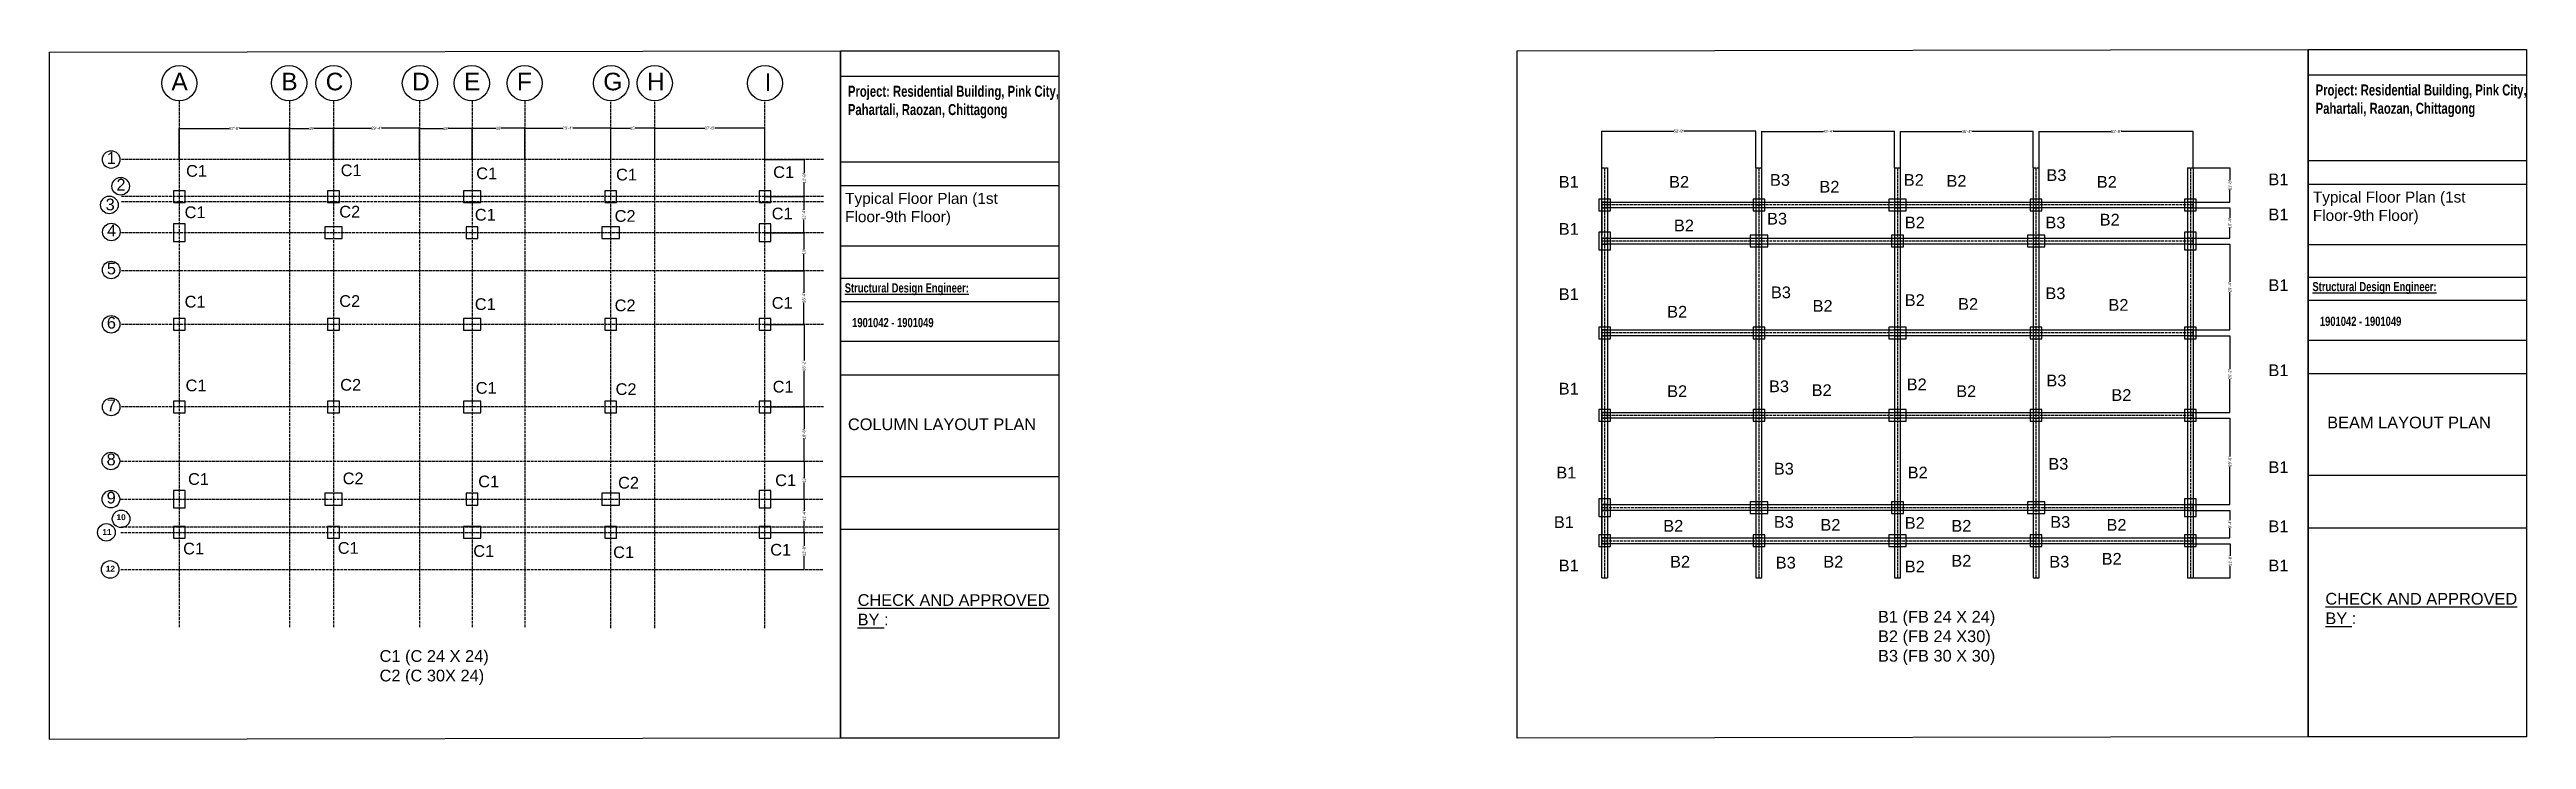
# Model space of a CAD drawing. Header units: inches. Extents: x 2674 to 28325, y -8016 to 21827.
# Drawn here: x 15329 to 25479, y 13824 to 16651 of the extents above; entities that cross this region are included whole.
import ezdxf

# ---------------------------------------------------------------- set-up
doc = ezdxf.new("R2010")
doc.units = ezdxf.units.IN
doc.header["$MEASUREMENT"] = 0
doc.linetypes.add('ACAD_ISO02W100', pattern=[15, 12, -3])
doc.layers.add('Grid', color=7, linetype='ACAD_ISO02W100', lineweight=25)
doc.styles.get("Standard").update_dxf_attribs({"font": 'arial.ttf', "height": 12})
doc.dimstyles.get("Standard").update_dxf_attribs({"dimtxt": 12, "dimasz": 0.18, "dimexe": 0.18, "dimexo": 0.0625, "dimgap": 0.09, "dimtad": 0, "dimtoh": 1, "dimdec": 0, "dimzin": 0, "dimdsep": 46, "dimlunit": 3, "dimtxsty": 'Standard', "dimcen": 0.09, "dimadec": 0, "dimazin": 0, "dimtfac": 1, "dimtdec": 0, "dimtofl": 0, "dimtmove": 0, "dimatfit": 3, "dimfxl": 1, "dimtolj": 1, "dimtzin": 0, "dimarcsym": 0})

msp = doc.modelspace()

# ---------------------------------------------------------------- texts
at = {"attachment_point": 1}
for s, width, gutter_width, heights, insert, char_height in [('A', 1524.473522013953, 341.5052123889388, [169.1614749253395], (15828.53086818929, 16556.10796787987), 72), ('B', 1524.473522013953, 341.5052123889388, [169.1614749253395], (16278.6310378563, 16556.10796787987), 72), ('C', 1524.473522013953, 341.5052123889388, [169.1614749253395], (16460.66276170078, 16556.10796787987), 72), ('D', 1524.473522013953, 341.5052123889388, [169.1614749253395], (16814.49971725258, 16556.10796787987), 72), ('E', 1524.473522013953, 341.5052123889388, [169.1614749253395], (17027.21094480904, 16556.10796787987), 72), ('F', 1524.473522013953, 341.5052123889388, [169.1614749253395], (17244.01276922038, 16556.10796787987), 72), ('G', 1524.473522013953, 341.5052123889388, [169.1614749253395], (17598.15033051424, 16556.10796787987), 72), ('H', 1524.473522013953, 341.5052123889388, [169.1614749253395], (17776.92472318904, 16556.10796787987), 72), ('I', 1524.473522013953, 341.5052123889388, [169.1614749253395], (18259.15224488285, 16553.55424940109), 72), ('1', 1524.473522013953, 341.5052123889388, [169.1614749253395], (15564.03973329004, 16230.67027273139), 48), ('C1', 333.9672842470609, 240, [0], (15888.67991934654, 16177.82471277783), 48), ('C1', 333.9672842470609, 240, [0], (16522.31049206662, 16180.34699652422), 48), ('C1', 333.9672842470609, 240, [0], (17077.68436747063, 16167.73557779219), 48), ('C1', 333.9672842470609, 240, [0], (17650.72906656344, 16162.69101029937), 48), ('C1', 333.9672842470609, 240, [0], (18294.45750936495, 16172.78014528501), 48), ('B3', 333.9672842470609, 240, [0], (22378.91239296542, 16140.79188973144), 48), ('B2', 333.9672842470609, 240, [0], (22927.33825852689, 16140.79188973144), 48), ('B3', 333.9672842470609, 240, [0], (23511.53137971917, 16160.64555873747), 48), ('B1', 333.9672842470609, 240, [0], (24421.60124738138, 16143.10936162809), 48), ('3', 1524.473522013953, 341.5052123889388, [169.1614749253395], (15559.07149760725, 16040.29980607204), 48), ('2', 1524.473522013953, 341.5052123889388, [169.1614749253395], (15603.28683429378, 16121.20285443864), 48), ('B1', 333.9672842470609, 240, [0], (21513.42364299369, 16132.95430820675), 48), ('B2', 333.9672842470609, 240, [0], (21965.6054750833, 16132.85052539549), 48), ('B2', 333.9672842470609, 240, [0], (22581.59171239201, 16112.99685638947), 48), ('B2', 333.9672842470609, 240, [0], (23102.19905030543, 16136.82129361886), 48), ('B2', 333.9672842470609, 240, [0], (23718.18483866031, 16132.85052539549), 48), ('C1', 333.9672842470609, 240, [0], (15882.74160672126, 16008.25599114867), 48), ('C2', 333.9672842470609, 240, [0], (16516.37217944134, 16010.77827489507), 48), ('C1', 333.9672842470609, 240, [0], (17071.74605484535, 15998.16685616303), 48), ('C2', 333.9672842470609, 240, [0], (17644.79075393816, 15993.12228867021), 48), ('C1', 333.9672842470609, 240, [0], (18288.51919673967, 16003.21142365585), 48), ('B1', 333.9672842470609, 240, [0], (21513.42364299369, 15939.96199539704), 48), ('B2', 333.9672842470609, 240, [0], (21985.47617265601, 15954.16716011964), 48), ('B3', 333.9672842470609, 240, [0], (22366.98997442176, 15981.96219346162), 48), ('B2', 333.9672842470609, 240, [0], (22931.31239804138, 15966.07929267896), 48), ('B3', 333.9672842470609, 240, [0], (23507.55768915844, 15966.07929267896), 48), ('B2', 333.9672842470609, 240, [0], (23730.10725720392, 15977.99159734904), 48), ('B1', 333.9672842470609, 240, [0], (24421.60124738138, 15999.06208969776), 48), ('4', 1524.473522013953, 341.5052123889388, [169.1614749253395], (15565.06109807544, 15933.69203802769), 48), ('5', 1524.473522013953, 341.5052123889388, [169.1614749253395], (15564.04291092761, 15777.93015730572), 48), ('C1', 333.9672842470609, 240, [0], (15882.74160672126, 15641.88889852023), 48), ('C2', 333.9672842470609, 240, [0], (16516.37217944134, 15644.41118226663), 48), ('C1', 333.9672842470609, 240, [0], (17071.74605484535, 15631.79976353459), 48), ('C1', 333.9672842470609, 240, [0], (18288.51919673967, 15636.84433102741), 48), ('B1', 333.9672842470609, 240, [0], (21513.42364299369, 15672.74190968605), 48), ('B3', 333.9672842470609, 240, [0], (22382.88653247997, 15680.18587381543), 48), ('B2', 333.9672842470609, 240, [0], (22931.31239804138, 15648.41990013931), 48), ('B2', 333.9672842470609, 240, [0], (23149.88827552613, 15632.53717146743), 48), ('B3', 333.9672842470609, 240, [0], (23507.55768915844, 15676.21510559205), 48), ('B1', 333.9672842470609, 240, [0], (24421.60124738138, 15709.57379259398), 48), ('6', 1524.473522013953, 341.5052123889388, [169.1614749253395], (15564.04291092761, 15555.45161759592), 48), ('C2', 333.9672842470609, 240, [0], (17644.79075393816, 15626.75519604177), 48), ('B2', 333.9672842470609, 240, [0], (21957.6571960542, 15600.77119779131), 48), ('B2', 333.9672842470609, 240, [0], (22553.77273579019, 15624.59563502068), 48), ('B2', 333.9672842470609, 240, [0], (23765.87406388102, 15628.56640324405), 48), ('B1', 333.9672842470609, 240, [0], (24421.60124738138, 15360.70313948054), 48), ('C1', 333.9672842470609, 240, [0], (15886.64526048071, 15298.60220814091), 48), ('C2', 333.9672842470609, 240, [0], (16520.27583320079, 15301.12449188731), 48), ('C1', 333.9672842470609, 240, [0], (17075.6497086048, 15288.51307315527), 48), ('C2', 333.9672842470609, 240, [0], (17648.69440769761, 15283.46850566245), 48), ('C1', 333.9672842470609, 240, [0], (18292.42285049912, 15293.55764064809), 48), ('B1', 333.9672842470609, 240, [0], (21513.42364299369, 15285.39485498871), 48), ('B2', 333.9672842470609, 240, [0], (21957.6571960542, 15275.17044091572), 48), ('B3', 333.9672842470609, 240, [0], (22374.93825345087, 15295.02393781098), 48), ('B2', 333.9672842470609, 240, [0], (22549.79859627564, 15279.1412091391), 48), ('B2', 333.9672842470609, 240, [0], (22939.26067707049, 15302.96547425773), 48), ('B2', 333.9672842470609, 240, [0], (23141.93999649708, 15275.17044091572), 48), ('B3', 333.9672842470609, 240, [0], (23511.53137971917, 15318.84837504035), 48), ('B2', 333.9672842470609, 240, [0], (23777.79648242468, 15259.28736802227), 48), ('7', 1524.473522013953, 341.5052123889388, [169.1614749253395], (15564.07301658666, 15216.94030327782), 48), ('COLUMN LAYOUT PLAN', 1004.861966175307, 240, [0], (18600.71223953064, 15139.45480448022), 48), ('BEAM LAYOUT PLAN', 1004.861966175307, 240, [0], (24662.29791568554, 15146.70527480574), 48), ('8', 1524.473522013953, 341.5052123889388, [169.1614749253395], (15563.05161904211, 14995.48230883988), 48), ('B1', 333.9672842470609, 240, [0], (21503.51837411548, 14941.47273154273), 48), ('B3', 333.9672842470609, 240, [0], (22394.80850206975, 14957.51104837611), 48), ('B2', 333.9672842470609, 240, [0], (22943.23481658505, 14941.62797548265), 48), ('B3', 333.9672842470609, 240, [0], (23519.47965874822, 14977.36471738214), 48), ('B1', 333.9672842470609, 240, [0], (24421.60124738138, 14963.74094293556), 48), ('9', 1524.473522013953, 341.5052123889388, [169.1614749253395], (15563.06075884502, 14838.71513863912), 48), ('C1', 333.9672842470609, 240, [0], (15896.7431305622, 14915.21404602186), 48), ('C2', 333.9672842470609, 240, [0], (16530.37370328228, 14917.73632976826), 48), ('C1', 333.9672842470609, 240, [0], (17085.74757868629, 14905.12491103622), 48), ('C2', 333.9672842470609, 240, [0], (17658.7922777791, 14900.0803435434), 48), ('C1', 333.9672842470609, 240, [0], (18302.52072058061, 14910.16947852904), 48), ('{\\fArial|b1|i0|c0|p34;10}', 1524.473522013953, 341.5052123889388, [169.1614749253395], (15603.88835672121, 14746.55732317029), 24), ('B1', 333.9672842470609, 240, [0], (21493.61310523733, 14738.58353150888), 48), ('B2', 333.9672842470609, 240, [0], (21941.76108694986, 14723.23744430552), 48), ('B3', 333.9672842470609, 240, [0], (22394.80850206975, 14739.1201729774), 48), ('B2', 333.9672842470609, 240, [0], (22585.56585190657, 14727.20804041809), 48), ('B2', 333.9672842470609, 240, [0], (22931.31239804138, 14735.14940475403), 48), ('B2', 333.9672842470609, 240, [0], (23122.06974787814, 14723.23744430552), 48), ('B3', 333.9672842470609, 240, [0], (23527.42793777732, 14739.1201729774), 48), ('B2', 333.9672842470609, 240, [0], (23757.92578485191, 14727.20804041809), 48), ('B1', 333.9672842470609, 240, [0], (24421.60124738138, 14721.26367767273), 48), ('{\\fArial|b1|i0|c0|p34;11}', 1524.473522013953, 341.5052123889388, [169.1614749253395], (15545.74987385613, 14685.80992233473), 24), ('C1', 333.9672842470609, 240, [0], (15876.54739039928, 14630.19529423437), 48), ('C1', 333.9672842470609, 240, [0], (16510.17796311936, 14632.71757798077), 48), ('C1', 333.9672842470609, 240, [0], (17065.55183852337, 14620.10615924873), 48), ('C1', 333.9672842470609, 240, [0], (17638.59653761618, 14615.06159175592), 48), ('C1', 333.9672842470609, 240, [0], (18282.32498041769, 14625.15072674155), 48), ('{\\fArial|b1|i0|c0|p34;12}', 1524.473522013953, 341.5052123889388, [169.1614749253395], (15559.99656621137, 14535.89551432059), 24), ('B1', 333.9672842470609, 240, [0], (21513.42364299369, 14560.43680770155), 48), ('B2', 333.9672842470609, 240, [0], (21969.57961459786, 14576.31988059501), 48), ('B3', 333.9672842470609, 240, [0], (22402.75678109886, 14572.34911237164), 48), ('B2', 333.9672842470609, 240, [0], (22597.48782149634, 14576.31988059501), 48), ('B2', 333.9672842470609, 240, [0], (22931.31239804138, 14556.46603947821), 48), ('B2', 333.9672842470609, 240, [0], (23122.06974787814, 14580.29064881835), 48), ('B3', 333.9672842470609, 240, [0], (23523.45379826277, 14576.31988059501), 48), ('B2', 333.9672842470609, 240, [0], (23738.05553623302, 14588.23218526509), 48), ('B1', 333.9672842470609, 240, [0], (24421.60124738138, 14560.43680770155), 48), ('{\\LCHECK AND APPROVED \\PBY }:', 926.9106545953728, 240, [191.6960256977845], (18640.54326245774, 14419.17368859401), 48), ('{\\LCHECK AND APPROVED \\PBY }:', 926.9106545953728, 240, [191.6960256977845], (24654.83677390058, 14424.38988768281), 48), ('B1 (FB 24 X 24)\\PB2 (FB 24 X30)\\PB3 (FB 30 X 30)', 1096.684660665589, 240, [0], (22821.61764105254, 14350.76681003125), 48), ('C1 (C 24 X 24)\\PC2 (C 30X 24)', 1004.861966175307, 240, [0], (16681.6228793597, 14189.83152802261), 48)]:
    msp.add_mtext_dynamic_manual_height_columns(s, width=width, gutter_width=gutter_width, heights=heights, dxfattribs=dict(at, insert=insert, char_height=char_height))
for s, insert, char_height, width in [('{\\fSwis721 LtCn BT|b1|i0|c0|p34;Project: Residential Building, Pink City, Pahartali, Raozan, Chittagong}', (18600.74849526724, 16502.74120013324), 45.03113999999999, 1000.11578593989), ('{\\fSwis721 LtCn BT|b1|i0|c0|p34;Project: Residential Building, Pink City, Pahartali, Raozan, Chittagong}', (24615.04200671007, 16507.95739922204), 45.03113999999999, 1000.11578593989), ('Typical Floor Plan (1st Floor-9th Floor)', (18589.22082491549, 16063.88473489595), 45.03113999999999, 840.6447966521504), ('Typical Floor Plan (1st Floor-9th Floor)', (24603.51433635833, 16069.10093398475), 45.03113999999999, 840.6447966521504), ('{\\fSwis721 LtCn BT|b1|i0|c0|p34;\\LStructural Design Engineer:}', (18587.63533284407, 15693.27668466412), 37.52594999999999, 485.5761931221982), ('{\\fSwis721 LtCn BT|b1|i0|c0|p34;\\LStructural Design Engineer:}', (24601.92884428691, 15698.49288375292), 37.52594999999999, 485.5761931221982), ('{\\fSwis721 LtCn BT|b1|i0|c0|p34;1901042 - 1901049}', (18618.02191037443, 15551.0091698003), 37.52594999999999, 485.5761931221982), ('{\\fSwis721 LtCn BT|b1|i0|c0|p34;1901042 - 1901049}', (24632.31542181727, 15556.2253688891), 37.52594999999999, 485.5761931221982)]:
    msp.add_mtext(s, dxfattribs=dict(at, insert=insert, char_height=char_height, width=width))

# ---------------------------------------------------------------- blocks, each defined once
blk = doc.blocks.new('*D288')
at = {"color": 0, "lineweight": -2, "transparency": 16777216}
for p, q in [((15860.83043972217, 16200.60346957967), (15860.83043972217, 16328.09243633444)), ((15861.01043972217, 16327.91243633444), (16066.13334558847, 16327.91243633444)), ((16312.65043972217, 16327.91243633444), (16107.52753385587, 16327.91243633444)), ((16312.83043972217, 16200.60346957967), (16312.83043972217, 16328.09243633444))]:
    blk.add_line(p, q, dxfattribs=at)
at = {"color": 0, "transparency": 16777216}
for points in [[(15861.01043972217, 16327.94243633444), (15861.01043972217, 16327.88243633444), (15860.83043972217, 16327.91243633444)], [(16312.65043972217, 16327.94243633444), (16312.65043972217, 16327.88243633444), (16312.83043972217, 16327.91243633444)]]:
    blk.add_solid(points, dxfattribs=at)
at = {"layer": 'Defpoints', "color": 0, "transparency": 16777216}
for p in [(16312.83043972217, 16327.91243633444), (15860.83043972217, 16200.54096957967), (16312.83043972217, 16200.54096957967)]:
    blk.add_point(p, dxfattribs=at)
at = {"color": 0, "transparency": 16777216, "insert": (16086.83043972217, 16327.91243633444), "char_height": 12, "attachment_point": 5}
blk.add_mtext('\\A1;37\'-8"', dxfattribs=at)
blk = doc.blocks.new('*D289')
at = {"color": 0, "lineweight": -2, "transparency": 16777216}
for p, q in [((16312.83043972217, 16200.60346957967), (16312.83043972217, 16328.09243633444)), ((16313.01043972217, 16327.91243633444), (16393.12243153663, 16327.91243633444)), ((16492.65043972217, 16327.91243633444), (16412.53844790771, 16327.91243633444)), ((16492.83043972217, 16200.60346957967), (16492.83043972217, 16328.09243633444))]:
    blk.add_line(p, q, dxfattribs=at)
at = {"color": 0, "transparency": 16777216}
for points in [[(16313.01043972217, 16327.94243633444), (16313.01043972217, 16327.88243633444), (16312.83043972217, 16327.91243633444)], [(16492.65043972217, 16327.94243633444), (16492.65043972217, 16327.88243633444), (16492.83043972217, 16327.91243633444)]]:
    blk.add_solid(points, dxfattribs=at)
at = {"layer": 'Defpoints', "color": 0, "transparency": 16777216}
for p in [(16492.83043972217, 16327.91243633444), (16312.83043972217, 16200.54096957967), (16492.83043972217, 16200.54096957967)]:
    blk.add_point(p, dxfattribs=at)
at = {"color": 0, "transparency": 16777216, "insert": (16402.83043972217, 16327.91243633444), "char_height": 12, "attachment_point": 5}
blk.add_mtext("\\A1;15'", dxfattribs=at)
blk = doc.blocks.new('*D290')
at = {"color": 0, "lineweight": -2, "transparency": 16777216}
for p, q in [((16492.83043972217, 16200.60346957967), (16492.83043972217, 16328.85243633444)), ((16493.01043972217, 16328.67243633444), (16648.02693358302, 16328.67243633444)), ((16844.65043972217, 16328.67243633444), (16689.63394586132, 16328.67243633444)), ((16844.83043972217, 16200.60346957967), (16844.83043972217, 16328.85243633444))]:
    blk.add_line(p, q, dxfattribs=at)
at = {"color": 0, "transparency": 16777216}
for points in [[(16493.01043972217, 16328.70243633444), (16493.01043972217, 16328.64243633444), (16492.83043972217, 16328.67243633444)], [(16844.65043972217, 16328.70243633444), (16844.65043972217, 16328.64243633444), (16844.83043972217, 16328.67243633444)]]:
    blk.add_solid(points, dxfattribs=at)
at = {"layer": 'Defpoints', "color": 0, "transparency": 16777216}
for p in [(16844.83043972217, 16328.67243633444), (16492.83043972217, 16200.54096957967), (16844.83043972217, 16200.54096957967)]:
    blk.add_point(p, dxfattribs=at)
at = {"color": 0, "transparency": 16777216, "insert": (16668.83043972217, 16328.67243633444), "char_height": 12, "attachment_point": 5}
blk.add_mtext('\\A1;29\'-4"', dxfattribs=at)
blk = doc.blocks.new('*D291')
at = {"color": 0, "lineweight": -2, "transparency": 16777216}
for p, q in [((16844.83043972217, 16200.60346957967), (16844.83043972217, 16328.09243633444)), ((16845.01043972217, 16327.91243633444), (16943.12243153663, 16327.91243633444)), ((17060.65043972217, 16327.91243633444), (16962.53844790771, 16327.91243633444)), ((17060.83043972217, 16200.60346957967), (17060.83043972217, 16328.09243633444))]:
    blk.add_line(p, q, dxfattribs=at)
at = {"color": 0, "transparency": 16777216}
for points in [[(16845.01043972217, 16327.94243633444), (16845.01043972217, 16327.88243633444), (16844.83043972217, 16327.91243633444)], [(17060.65043972217, 16327.94243633444), (17060.65043972217, 16327.88243633444), (17060.83043972217, 16327.91243633444)]]:
    blk.add_solid(points, dxfattribs=at)
at = {"layer": 'Defpoints', "color": 0, "transparency": 16777216}
for p in [(17060.83043972217, 16327.91243633444), (16844.83043972217, 16200.54096957967), (17060.83043972217, 16200.54096957967)]:
    blk.add_point(p, dxfattribs=at)
at = {"color": 0, "transparency": 16777216, "insert": (16952.83043972217, 16327.91243633444), "char_height": 12, "attachment_point": 5}
blk.add_mtext("\\A1;18'", dxfattribs=at)
blk = doc.blocks.new('*D292')
at = {"color": 0, "lineweight": -2, "transparency": 16777216}
for p, q in [((17060.83043972217, 16200.60346957967), (17060.83043972217, 16328.85243633444)), ((17061.01043972217, 16328.67243633444), (17159.12243153663, 16328.67243633444)), ((17276.65043972217, 16328.67243633444), (17178.53844790771, 16328.67243633444)), ((17276.83043972217, 16200.60346957967), (17276.83043972217, 16328.85243633444))]:
    blk.add_line(p, q, dxfattribs=at)
at = {"color": 0, "transparency": 16777216}
for points in [[(17061.01043972217, 16328.70243633444), (17061.01043972217, 16328.64243633444), (17060.83043972217, 16328.67243633444)], [(17276.65043972217, 16328.70243633444), (17276.65043972217, 16328.64243633444), (17276.83043972217, 16328.67243633444)]]:
    blk.add_solid(points, dxfattribs=at)
at = {"layer": 'Defpoints', "color": 0, "transparency": 16777216}
for p in [(17276.83043972217, 16328.67243633444), (17060.83043972217, 16200.54096957967), (17276.83043972217, 16200.54096957967)]:
    blk.add_point(p, dxfattribs=at)
at = {"color": 0, "transparency": 16777216, "insert": (17168.83043972217, 16328.67243633444), "char_height": 12, "attachment_point": 5}
blk.add_mtext("\\A1;18'", dxfattribs=at)
blk = doc.blocks.new('*D293')
at = {"color": 0, "lineweight": -2, "transparency": 16777216}
for p, q in [((17276.83043972217, 16200.60346957967), (17276.83043972217, 16329.61243633444)), ((17277.01043972217, 16329.43243633444), (17432.02693358302, 16329.43243633444)), ((17628.65043972217, 16329.43243633444), (17473.63394586132, 16329.43243633444)), ((17628.83043972217, 16200.60346957967), (17628.83043972217, 16329.61243633444))]:
    blk.add_line(p, q, dxfattribs=at)
at = {"color": 0, "transparency": 16777216}
for points in [[(17277.01043972217, 16329.46243633444), (17277.01043972217, 16329.40243633444), (17276.83043972217, 16329.43243633444)], [(17628.65043972217, 16329.46243633444), (17628.65043972217, 16329.40243633444), (17628.83043972217, 16329.43243633444)]]:
    blk.add_solid(points, dxfattribs=at)
at = {"layer": 'Defpoints', "color": 0, "transparency": 16777216}
for p in [(17628.83043972217, 16329.43243633444), (17276.83043972217, 16200.54096957967), (17628.83043972217, 16200.54096957967)]:
    blk.add_point(p, dxfattribs=at)
at = {"color": 0, "transparency": 16777216, "insert": (17452.83043972217, 16329.43243633444), "char_height": 12, "attachment_point": 5}
blk.add_mtext('\\A1;29\'-4"', dxfattribs=at)
blk = doc.blocks.new('*D294')
at = {"color": 0, "lineweight": -2, "transparency": 16777216}
for p, q in [((17628.83043972217, 16200.60346957967), (17628.83043972217, 16328.85243633444)), ((17629.01043972217, 16328.67243633444), (17709.12243153663, 16328.67243633444)), ((17808.65043972217, 16328.67243633444), (17728.53844790771, 16328.67243633444)), ((17808.83043972217, 16200.60346957967), (17808.83043972217, 16328.85243633444))]:
    blk.add_line(p, q, dxfattribs=at)
at = {"color": 0, "transparency": 16777216}
for points in [[(17629.01043972217, 16328.70243633444), (17629.01043972217, 16328.64243633444), (17628.83043972217, 16328.67243633444)], [(17808.65043972217, 16328.70243633444), (17808.65043972217, 16328.64243633444), (17808.83043972217, 16328.67243633444)]]:
    blk.add_solid(points, dxfattribs=at)
at = {"layer": 'Defpoints', "color": 0, "transparency": 16777216}
for p in [(17808.83043972217, 16328.67243633444), (17628.83043972217, 16200.54096957967), (17808.83043972217, 16200.54096957967)]:
    blk.add_point(p, dxfattribs=at)
at = {"color": 0, "transparency": 16777216, "insert": (17718.83043972217, 16328.67243633444), "char_height": 12, "attachment_point": 5}
blk.add_mtext("\\A1;15'", dxfattribs=at)
blk = doc.blocks.new('*D295')
at = {"color": 0, "lineweight": -2, "transparency": 16777216}
for p, q in [((17808.83043972217, 16200.60346957967), (17808.83043972217, 16329.61243633444)), ((17809.01043972217, 16329.43243633444), (18014.13334558847, 16329.43243633444)), ((18260.65043972217, 16329.43243633444), (18055.52753385587, 16329.43243633444)), ((18260.83043972217, 16200.60346957967), (18260.83043972217, 16329.61243633444))]:
    blk.add_line(p, q, dxfattribs=at)
at = {"color": 0, "transparency": 16777216}
for points in [[(17809.01043972217, 16329.46243633444), (17809.01043972217, 16329.40243633444), (17808.83043972217, 16329.43243633444)], [(18260.65043972217, 16329.46243633444), (18260.65043972217, 16329.40243633444), (18260.83043972217, 16329.43243633444)]]:
    blk.add_solid(points, dxfattribs=at)
at = {"layer": 'Defpoints', "color": 0, "transparency": 16777216}
for p in [(18260.83043972217, 16329.43243633444), (17808.83043972217, 16200.54096957967), (18260.83043972217, 16200.54096957967)]:
    blk.add_point(p, dxfattribs=at)
at = {"color": 0, "transparency": 16777216, "insert": (18034.83043972217, 16329.43243633444), "char_height": 12, "attachment_point": 5}
blk.add_mtext('\\A1;37\'-8"', dxfattribs=at)
blk = doc.blocks.new('*D286')
at = {"color": 0, "lineweight": -2, "transparency": 16777216}
for p, q in [((18260.89293972218, 16200.54096957968), (18421.8848262999, 16200.54096957968)), ((18421.7048262999, 16200.36096957968), (18421.7048262999, 16144.6773543)), ((18260.89293972218, 16048.54096957968), (18421.8848262999, 16048.54096957968)), ((18421.7048262999, 16048.72096957968), (18421.7048262999, 16104.40458485935))]:
    blk.add_line(p, q, dxfattribs=at)
at = {"color": 0, "transparency": 16777216}
for points in [[(18421.6748262999, 16200.36096957968), (18421.7348262999, 16200.36096957968), (18421.7048262999, 16200.54096957968)], [(18421.6748262999, 16048.72096957968), (18421.7348262999, 16048.72096957968), (18421.7048262999, 16048.54096957968)]]:
    blk.add_solid(points, dxfattribs=at)
at = {"layer": 'Defpoints', "color": 0, "transparency": 16777216}
for p in [(18260.83043972218, 16200.54096957968), (18260.83043972218, 16048.54096957968), (18421.7048262999, 16048.54096957968)]:
    blk.add_point(p, dxfattribs=at)
at = {"color": 0, "transparency": 16777216, "insert": (18421.7048262999, 16124.54096957967), "char_height": 12, "attachment_point": 5, "rotation": 90}
blk.add_mtext('\\A1;12\'-8"', dxfattribs=at)
blk = doc.blocks.new('*D296')
at = {"color": 0, "lineweight": -2, "transparency": 16777216}
for p, q in [((18260.89293972218, 16048.54096957968), (18420.3648262999, 16048.54096957968)), ((18420.1848262999, 16048.36096957968), (18420.1848262999, 15994.6773543)), ((18420.1848262999, 15900.72096957968), (18420.1848262999, 15954.40458485935)), ((18260.89293972218, 15900.54096957968), (18420.3648262999, 15900.54096957968))]:
    blk.add_line(p, q, dxfattribs=at)
at = {"color": 0, "transparency": 16777216}
for points in [[(18420.1548262999, 16048.36096957968), (18420.2148262999, 16048.36096957968), (18420.1848262999, 16048.54096957968)], [(18420.1548262999, 15900.72096957968), (18420.2148262999, 15900.72096957968), (18420.1848262999, 15900.54096957968)]]:
    blk.add_solid(points, dxfattribs=at)
at = {"layer": 'Defpoints', "color": 0, "transparency": 16777216}
for p in [(18260.83043972218, 16048.54096957968), (18260.83043972218, 15900.54096957968), (18420.1848262999, 15900.54096957968)]:
    blk.add_point(p, dxfattribs=at)
at = {"color": 0, "transparency": 16777216, "insert": (18420.1848262999, 15974.54096957967), "char_height": 12, "attachment_point": 5, "rotation": 90}
blk.add_mtext('\\A1;12\'-4"', dxfattribs=at)
blk = doc.blocks.new('*D297')
at = {"color": 0, "lineweight": -2, "transparency": 16777216}
for p, q in [((18260.89293972218, 15900.54096957968), (18420.7248262999, 15900.54096957968)), ((18420.5448262999, 15900.36096957968), (18420.5448262999, 15832.24897776522)), ((18260.89293972218, 15744.54096957968), (18420.7248262999, 15744.54096957968)), ((18420.5448262999, 15744.72096957968), (18420.5448262999, 15812.83296139414))]:
    blk.add_line(p, q, dxfattribs=at)
at = {"color": 0, "transparency": 16777216}
for points in [[(18420.5148262999, 15900.36096957968), (18420.5748262999, 15900.36096957968), (18420.5448262999, 15900.54096957968)], [(18420.5148262999, 15744.72096957968), (18420.5748262999, 15744.72096957968), (18420.5448262999, 15744.54096957968)]]:
    blk.add_solid(points, dxfattribs=at)
at = {"layer": 'Defpoints', "color": 0, "transparency": 16777216}
for p in [(18260.83043972218, 15900.54096957968), (18260.83043972218, 15744.54096957968), (18420.5448262999, 15744.54096957968)]:
    blk.add_point(p, dxfattribs=at)
at = {"color": 0, "transparency": 16777216, "insert": (18420.5448262999, 15822.54096957967), "char_height": 12, "attachment_point": 5, "rotation": 90}
blk.add_mtext("\\A1;13'", dxfattribs=at)
blk = doc.blocks.new('*D298')
at = {"color": 0, "lineweight": -2, "transparency": 16777216}
for p, q in [((18260.89293972218, 15744.54096957968), (18420.6648262999, 15744.54096957968)), ((18420.4848262999, 15744.36096957968), (18420.4848262999, 15654.6773543)), ((18420.4848262999, 15524.72096957968), (18420.4848262999, 15614.40458485935)), ((18260.89293972218, 15524.54096957968), (18420.6648262999, 15524.54096957968))]:
    blk.add_line(p, q, dxfattribs=at)
at = {"color": 0, "transparency": 16777216}
for points in [[(18420.45482629991, 15744.36096957968), (18420.5148262999, 15744.36096957968), (18420.4848262999, 15744.54096957968)], [(18420.45482629991, 15524.72096957968), (18420.5148262999, 15524.72096957968), (18420.4848262999, 15524.54096957968)]]:
    blk.add_solid(points, dxfattribs=at)
at = {"layer": 'Defpoints', "color": 0, "transparency": 16777216}
for p in [(18260.83043972218, 15744.54096957968), (18260.83043972218, 15524.54096957968), (18420.4848262999, 15524.54096957968)]:
    blk.add_point(p, dxfattribs=at)
at = {"color": 0, "transparency": 16777216, "insert": (18420.4848262999, 15634.54096957967), "char_height": 12, "attachment_point": 5, "rotation": 90}
blk.add_mtext('\\A1;18\'-4"', dxfattribs=at)
blk = doc.blocks.new('*D299')
at = {"color": 0, "lineweight": -2, "transparency": 16777216}
for p, q in [((18260.89293972218, 15524.54096957968), (18421.02482629991, 15524.54096957968)), ((18420.84482629991, 15524.36096957968), (18420.84482629991, 15376.34447571883)), ((18420.84482629991, 15186.72096957968), (18420.84482629991, 15334.73746344052)), ((18260.89293972218, 15186.54096957968), (18421.02482629991, 15186.54096957968))]:
    blk.add_line(p, q, dxfattribs=at)
at = {"color": 0, "transparency": 16777216}
for points in [[(18420.81482629991, 15524.36096957968), (18420.87482629991, 15524.36096957968), (18420.84482629991, 15524.54096957968)], [(18420.81482629991, 15186.72096957968), (18420.87482629991, 15186.72096957968), (18420.84482629991, 15186.54096957968)]]:
    blk.add_solid(points, dxfattribs=at)
at = {"layer": 'Defpoints', "color": 0, "transparency": 16777216}
for p in [(18260.83043972218, 15524.54096957968), (18260.83043972218, 15186.54096957968), (18420.84482629991, 15186.54096957968)]:
    blk.add_point(p, dxfattribs=at)
at = {"color": 0, "transparency": 16777216, "insert": (18420.84482629991, 15355.54096957967), "char_height": 12, "attachment_point": 5, "rotation": 90}
blk.add_mtext('\\A1;28\'-2"', dxfattribs=at)
blk = doc.blocks.new('*D300')
at = {"color": 0, "lineweight": -2, "transparency": 16777216}
for p, q in [((18260.89293972218, 15186.54096957968), (18421.38482629991, 15186.54096957968)), ((18421.20482629991, 15186.36096957968), (18421.20482629991, 15095.6773543)), ((18421.20482629991, 14964.72096957968), (18421.20482629991, 15055.40458485935)), ((18260.89293972218, 14964.54096957968), (18421.38482629991, 14964.54096957968))]:
    blk.add_line(p, q, dxfattribs=at)
at = {"color": 0, "transparency": 16777216}
for points in [[(18421.17482629991, 15186.36096957968), (18421.23482629991, 15186.36096957968), (18421.20482629991, 15186.54096957968)], [(18421.17482629991, 14964.72096957968), (18421.23482629991, 14964.72096957968), (18421.20482629991, 14964.54096957968)]]:
    blk.add_solid(points, dxfattribs=at)
at = {"layer": 'Defpoints', "color": 0, "transparency": 16777216}
for p in [(18260.83043972218, 15186.54096957968), (18260.83043972218, 14964.54096957968), (18421.20482629991, 14964.54096957968)]:
    blk.add_point(p, dxfattribs=at)
at = {"color": 0, "transparency": 16777216, "insert": (18421.20482629991, 15075.54096957967), "char_height": 12, "attachment_point": 5, "rotation": 90}
blk.add_mtext('\\A1;18\'-6"', dxfattribs=at)
blk = doc.blocks.new('*D301')
at = {"color": 0, "lineweight": -2, "transparency": 16777216}
for p, q in [((18260.89293972218, 14964.54096957968), (18421.44482629991, 14964.54096957968)), ((18421.26482629991, 14964.36096957968), (18421.26482629991, 14896.24897776522)), ((18421.26482629991, 14808.72096957968), (18421.26482629991, 14876.83296139414)), ((18260.89293972218, 14808.54096957968), (18421.44482629991, 14808.54096957968))]:
    blk.add_line(p, q, dxfattribs=at)
at = {"color": 0, "transparency": 16777216}
for points in [[(18421.23482629991, 14964.36096957968), (18421.29482629991, 14964.36096957968), (18421.26482629991, 14964.54096957968)], [(18421.23482629991, 14808.72096957968), (18421.29482629991, 14808.72096957968), (18421.26482629991, 14808.54096957968)]]:
    blk.add_solid(points, dxfattribs=at)
at = {"layer": 'Defpoints', "color": 0, "transparency": 16777216}
for p in [(18260.83043972218, 14964.54096957968), (18260.83043972218, 14808.54096957968), (18421.26482629991, 14808.54096957968)]:
    blk.add_point(p, dxfattribs=at)
at = {"color": 0, "transparency": 16777216, "insert": (18421.26482629991, 14886.54096957967), "char_height": 12, "attachment_point": 5, "rotation": 90}
blk.add_mtext("\\A1;13'", dxfattribs=at)
blk = doc.blocks.new('*D287')
at = {"color": 0, "lineweight": -2, "transparency": 16777216}
for p, q in [((18260.89293972218, 14808.54096957968), (18421.44482629992, 14808.54096957968)), ((18421.26482629992, 14808.36096957968), (18421.26482629992, 14760.6773543)), ((18421.26482629992, 14672.72096957968), (18421.26482629992, 14720.40458485935)), ((18260.89293972218, 14672.54096957968), (18421.44482629992, 14672.54096957968))]:
    blk.add_line(p, q, dxfattribs=at)
at = {"color": 0, "transparency": 16777216}
for points in [[(18421.23482629993, 14808.36096957968), (18421.29482629992, 14808.36096957968), (18421.26482629992, 14808.54096957968)], [(18421.23482629993, 14672.72096957968), (18421.29482629992, 14672.72096957968), (18421.26482629992, 14672.54096957968)]]:
    blk.add_solid(points, dxfattribs=at)
at = {"layer": 'Defpoints', "color": 0, "transparency": 16777216}
for p in [(18260.83043972218, 14808.54096957968), (18260.83043972218, 14672.54096957968), (18421.26482629992, 14672.54096957968)]:
    blk.add_point(p, dxfattribs=at)
at = {"color": 0, "transparency": 16777216, "insert": (18421.26482629992, 14740.54096957967), "char_height": 12, "attachment_point": 5, "rotation": 90}
blk.add_mtext('\\A1;11\'-4"', dxfattribs=at)
blk = doc.blocks.new('*D302')
at = {"color": 0, "lineweight": -2, "transparency": 16777216}
for p, q in [((18260.89293972218, 14672.54096957968), (18421.44482629992, 14672.54096957968)), ((18421.26482629992, 14672.36096957968), (18421.26482629992, 14616.6773543)), ((18260.89293972218, 14520.54096957968), (18421.44482629992, 14520.54096957968)), ((18421.26482629992, 14520.72096957968), (18421.26482629992, 14576.40458485935))]:
    blk.add_line(p, q, dxfattribs=at)
at = {"color": 0, "transparency": 16777216}
for points in [[(18421.23482629993, 14672.36096957968), (18421.29482629992, 14672.36096957968), (18421.26482629992, 14672.54096957968)], [(18421.23482629993, 14520.72096957968), (18421.29482629992, 14520.72096957968), (18421.26482629992, 14520.54096957968)]]:
    blk.add_solid(points, dxfattribs=at)
at = {"layer": 'Defpoints', "color": 0, "transparency": 16777216}
for p in [(18260.83043972218, 14672.54096957968), (18260.83043972218, 14520.54096957968), (18421.26482629992, 14520.54096957968)]:
    blk.add_point(p, dxfattribs=at)
at = {"color": 0, "transparency": 16777216, "insert": (18421.26482629992, 14596.54096957967), "char_height": 12, "attachment_point": 5, "rotation": 90}
blk.add_mtext('\\A1;12\'-8"', dxfattribs=at)
blk = doc.blocks.new('*D306')
at = {"color": 0, "lineweight": -2, "transparency": 16777216}
for p, q in [((21689.55959842505, 16166.15712760738), (21689.55959842505, 16316.85935876931)), ((21689.73959842505, 16316.67935876931), (21984.85841152191, 16316.67935876931)), ((22321.37959842505, 16316.67935876931), (22026.26078532819, 16316.67935876931)), ((22321.55959842505, 16166.15712760738), (22321.55959842505, 16316.85935876931))]:
    blk.add_line(p, q, dxfattribs=at)
at = {"color": 0, "transparency": 16777216}
for points in [[(21689.73959842505, 16316.70935876931), (21689.73959842505, 16316.64935876931), (21689.55959842505, 16316.67935876931)], [(22321.37959842505, 16316.70935876931), (22321.37959842505, 16316.64935876931), (22321.55959842505, 16316.67935876931)]]:
    blk.add_solid(points, dxfattribs=at)
at = {"layer": 'Defpoints', "color": 0, "transparency": 16777216}
for p in [(22321.55959842505, 16316.67935876931), (21689.55959842505, 16166.09462760738), (22321.55959842505, 16166.09462760738)]:
    blk.add_point(p, dxfattribs=at)
at = {"color": 0, "transparency": 16777216, "insert": (22005.55959842505, 16316.67935876931), "char_height": 12, "attachment_point": 5}
blk.add_mtext('\\A1;52\'-8"', dxfattribs=at)
blk = doc.blocks.new('*D303')
at = {"color": 0, "lineweight": -2, "transparency": 16777216}
for p, q in [((22345.55959842505, 16166.15712760738), (22345.55959842505, 16316.09935876931)), ((22345.73959842505, 16315.91935876931), (22596.61693812491, 16315.91935876931)), ((22889.37959842505, 16315.91935876931), (22638.50225872519, 16315.91935876931)), ((22889.55959842505, 16166.15712760738), (22889.55959842505, 16316.09935876931))]:
    blk.add_line(p, q, dxfattribs=at)
at = {"color": 0, "transparency": 16777216}
for points in [[(22345.73959842505, 16315.94935876931), (22345.73959842505, 16315.88935876931), (22345.55959842505, 16315.91935876931)], [(22889.37959842505, 16315.94935876931), (22889.37959842505, 16315.88935876931), (22889.55959842505, 16315.91935876931)]]:
    blk.add_solid(points, dxfattribs=at)
at = {"layer": 'Defpoints', "color": 0, "transparency": 16777216}
for p in [(22889.55959842505, 16315.91935876931), (22345.55959842505, 16166.09462760738), (22889.55959842505, 16166.09462760738)]:
    blk.add_point(p, dxfattribs=at)
at = {"color": 0, "transparency": 16777216, "insert": (22617.55959842505, 16315.91935876931), "char_height": 12, "attachment_point": 5}
blk.add_mtext('\\A1;45\'-4"', dxfattribs=at)
blk = doc.blocks.new('*D304')
at = {"color": 0, "lineweight": -2, "transparency": 16777216}
for p, q in [((22913.55959842505, 16166.15712760738), (22913.55959842505, 16315.33935876931)), ((22913.73959842505, 16315.15935876931), (23164.61693812491, 16315.15935876931)), ((23457.37959842505, 16315.15935876931), (23206.50225872519, 16315.15935876931)), ((23457.55959842505, 16166.15712760738), (23457.55959842505, 16315.33935876931))]:
    blk.add_line(p, q, dxfattribs=at)
at = {"color": 0, "transparency": 16777216}
for points in [[(22913.73959842505, 16315.18935876931), (22913.73959842505, 16315.12935876931), (22913.55959842505, 16315.15935876931)], [(23457.37959842505, 16315.18935876931), (23457.37959842505, 16315.12935876931), (23457.55959842505, 16315.15935876931)]]:
    blk.add_solid(points, dxfattribs=at)
at = {"layer": 'Defpoints', "color": 0, "transparency": 16777216}
for p in [(23457.55959842505, 16315.15935876931), (22913.55959842505, 16166.09462760738), (23457.55959842505, 16166.09462760738)]:
    blk.add_point(p, dxfattribs=at)
at = {"color": 0, "transparency": 16777216, "insert": (23185.55959842505, 16315.15935876931), "char_height": 12, "attachment_point": 5}
blk.add_mtext('\\A1;45\'-4"', dxfattribs=at)
blk = doc.blocks.new('*D307')
at = {"color": 0, "lineweight": -2, "transparency": 16777216}
for p, q in [((23481.55959842505, 16166.15712760738), (23481.55959842505, 16316.0117755418)), ((23481.73959842505, 16315.8317755418), (23776.85841152191, 16315.8317755418)), ((24113.37959842505, 16315.8317755418), (23818.26078532819, 16315.8317755418)), ((24113.55959842505, 16166.15712760738), (24113.55959842505, 16316.0117755418))]:
    blk.add_line(p, q, dxfattribs=at)
at = {"color": 0, "transparency": 16777216}
for points in [[(23481.73959842505, 16315.8617755418), (23481.73959842505, 16315.8017755418), (23481.55959842505, 16315.8317755418)], [(24113.37959842505, 16315.8617755418), (24113.37959842505, 16315.8017755418), (24113.55959842505, 16315.8317755418)]]:
    blk.add_solid(points, dxfattribs=at)
at = {"layer": 'Defpoints', "color": 0, "transparency": 16777216}
for p in [(24113.55959842505, 16315.8317755418), (23481.55959842505, 16166.09462760738), (24113.55959842505, 16166.09462760738)]:
    blk.add_point(p, dxfattribs=at)
at = {"color": 0, "transparency": 16777216, "insert": (23797.55959842505, 16315.8317755418), "char_height": 12, "attachment_point": 5}
blk.add_mtext('\\A1;52\'-8"', dxfattribs=at)
blk = doc.blocks.new('*D308')
at = {"color": 0, "lineweight": -2, "transparency": 16777216}
for p, q in [((24113.62209842506, 16002.09462760739), (24263.941476131, 16002.09462760739)), ((24263.761476131, 16001.91462760739), (24263.761476131, 15960.23101232772)), ((24113.62209842506, 15878.09462760739), (24263.941476131, 15878.09462760739)), ((24263.761476131, 15878.27462760739), (24263.761476131, 15919.95824288707))]:
    blk.add_line(p, q, dxfattribs=at)
at = {"color": 0, "transparency": 16777216}
for points in [[(24263.731476131, 16001.91462760739), (24263.79147613099, 16001.91462760739), (24263.761476131, 16002.09462760739)], [(24263.731476131, 15878.27462760739), (24263.79147613099, 15878.27462760739), (24263.761476131, 15878.09462760739)]]:
    blk.add_solid(points, dxfattribs=at)
at = {"layer": 'Defpoints', "color": 0, "transparency": 16777216}
for p in [(24113.55959842506, 16002.09462760739), (24113.55959842506, 15878.09462760739), (24263.761476131, 15878.09462760739)]:
    blk.add_point(p, dxfattribs=at)
at = {"color": 0, "transparency": 16777216, "insert": (24263.761476131, 15940.09462760738), "char_height": 12, "attachment_point": 5, "rotation": 90}
blk.add_mtext('\\A1;10\'-4"', dxfattribs=at)
blk = doc.blocks.new('*D309')
at = {"color": 0, "lineweight": -2, "transparency": 16777216}
for p, q in [((24113.62209842506, 15854.09462760739), (24264.00147613099, 15854.09462760739)), ((24263.82147613099, 15853.91462760739), (24263.82147613099, 15698.89813374655)), ((24263.82147613099, 15502.27462760739), (24263.82147613099, 15657.29112146824)), ((24113.62209842506, 15502.09462760739), (24264.00147613099, 15502.09462760739))]:
    blk.add_line(p, q, dxfattribs=at)
at = {"color": 0, "transparency": 16777216}
for points in [[(24263.79147613099, 15853.91462760739), (24263.85147613099, 15853.91462760739), (24263.82147613099, 15854.09462760739)], [(24263.79147613099, 15502.27462760739), (24263.85147613099, 15502.27462760739), (24263.82147613099, 15502.09462760739)]]:
    blk.add_solid(points, dxfattribs=at)
at = {"layer": 'Defpoints', "color": 0, "transparency": 16777216}
for p in [(24113.55959842506, 15854.09462760739), (24113.55959842506, 15502.09462760739), (24263.82147613099, 15502.09462760739)]:
    blk.add_point(p, dxfattribs=at)
at = {"color": 0, "transparency": 16777216, "insert": (24263.82147613099, 15678.09462760738), "char_height": 12, "attachment_point": 5, "rotation": 90}
blk.add_mtext('\\A1;29\'-4"', dxfattribs=at)
blk = doc.blocks.new('*D310')
at = {"color": 0, "lineweight": -2, "transparency": 16777216}
for p, q in [((24113.62209842506, 15478.09462760739), (24264.001476131, 15478.09462760739)), ((24263.821476131, 15477.91462760739), (24263.821476131, 15341.89813374655)), ((24263.821476131, 15164.27462760739), (24263.821476131, 15300.29112146824)), ((24113.62209842506, 15164.09462760739), (24264.001476131, 15164.09462760739))]:
    blk.add_line(p, q, dxfattribs=at)
at = {"color": 0, "transparency": 16777216}
for points in [[(24263.791476131, 15477.91462760739), (24263.851476131, 15477.91462760739), (24263.821476131, 15478.09462760739)], [(24263.791476131, 15164.27462760739), (24263.851476131, 15164.27462760739), (24263.821476131, 15164.09462760739)]]:
    blk.add_solid(points, dxfattribs=at)
at = {"layer": 'Defpoints', "color": 0, "transparency": 16777216}
for p in [(24113.55959842506, 15478.09462760739), (24113.55959842506, 15164.09462760739), (24263.821476131, 15164.09462760739)]:
    blk.add_point(p, dxfattribs=at)
at = {"color": 0, "transparency": 16777216, "insert": (24263.821476131, 15321.09462760738), "char_height": 12, "attachment_point": 5, "rotation": 90}
blk.add_mtext('\\A1;26\'-2"', dxfattribs=at)
blk = doc.blocks.new('*D311')
at = {"color": 0, "lineweight": -2, "transparency": 16777216}
for p, q in [((24113.62209842505, 15140.09462760739), (24263.24147613101, 15140.09462760739)), ((24263.06147613101, 15139.91462760739), (24263.06147613101, 14983.89813374655)), ((24263.06147613101, 14786.27462760739), (24263.06147613101, 14942.29112146824)), ((24113.62209842506, 14786.09462760739), (24263.24147613101, 14786.09462760739))]:
    blk.add_line(p, q, dxfattribs=at)
at = {"color": 0, "transparency": 16777216}
for points in [[(24263.03147613101, 15139.91462760739), (24263.09147613101, 15139.91462760739), (24263.06147613101, 15140.09462760739)], [(24263.03147613101, 14786.27462760739), (24263.09147613101, 14786.27462760739), (24263.06147613101, 14786.09462760739)]]:
    blk.add_solid(points, dxfattribs=at)
at = {"layer": 'Defpoints', "color": 0, "transparency": 16777216}
for p in [(24113.55959842505, 15140.09462760739), (24113.55959842506, 14786.09462760739), (24263.06147613101, 14786.09462760739)]:
    blk.add_point(p, dxfattribs=at)
at = {"color": 0, "transparency": 16777216, "insert": (24263.06147613101, 14963.09462760738), "char_height": 12, "attachment_point": 5, "rotation": 90}
blk.add_mtext('\\A1;29\'-6"', dxfattribs=at)
blk = doc.blocks.new('*D312')
at = {"color": 0, "lineweight": -2, "transparency": 16777216}
for p, q in [((24113.62209842506, 14762.09462760739), (24264.00147613102, 14762.09462760739)), ((24263.82147613102, 14761.91462760739), (24263.82147613102, 14722.13415011762)), ((24113.62209842506, 14650.09462760739), (24264.00147613102, 14650.09462760739)), ((24263.82147613102, 14650.27462760739), (24263.82147613102, 14690.05510509716))]:
    blk.add_line(p, q, dxfattribs=at)
at = {"color": 0, "transparency": 16777216}
for points in [[(24263.79147613102, 14761.91462760739), (24263.85147613101, 14761.91462760739), (24263.82147613102, 14762.09462760739)], [(24263.79147613102, 14650.27462760739), (24263.85147613101, 14650.27462760739), (24263.82147613102, 14650.09462760739)]]:
    blk.add_solid(points, dxfattribs=at)
at = {"layer": 'Defpoints', "color": 0, "transparency": 16777216}
for p in [(24113.55959842506, 14762.09462760739), (24113.55959842506, 14650.09462760739), (24263.82147613102, 14650.09462760739)]:
    blk.add_point(p, dxfattribs=at)
at = {"color": 0, "transparency": 16777216, "insert": (24263.82147613102, 14706.09462760738), "char_height": 12, "attachment_point": 5, "rotation": 90}
blk.add_mtext('\\A1;9\'-4"', dxfattribs=at)
blk = doc.blocks.new('*D305')
at = {"color": 0, "lineweight": -2, "transparency": 16777216}
for p, q in [((24113.62209842506, 16166.09462760739), (24264.00147613101, 16166.09462760739)), ((24263.82147613101, 16165.91462760739), (24263.82147613101, 16116.23101232772)), ((24263.82147613101, 16026.27462760739), (24263.82147613101, 16075.95824288707)), ((24113.62209842506, 16026.09462760739), (24264.00147613101, 16026.09462760739))]:
    blk.add_line(p, q, dxfattribs=at)
at = {"color": 0, "transparency": 16777216}
for points in [[(24263.79147613101, 16165.91462760739), (24263.85147613101, 16165.91462760739), (24263.82147613101, 16166.09462760739)], [(24263.79147613101, 16026.27462760739), (24263.85147613101, 16026.27462760739), (24263.82147613101, 16026.09462760739)]]:
    blk.add_solid(points, dxfattribs=at)
at = {"layer": 'Defpoints', "color": 0, "transparency": 16777216}
for p in [(24113.55959842506, 16166.09462760739), (24113.55959842506, 16026.09462760739), (24263.82147613101, 16026.09462760739)]:
    blk.add_point(p, dxfattribs=at)
at = {"color": 0, "transparency": 16777216, "insert": (24263.82147613101, 16096.09462760738), "char_height": 12, "attachment_point": 5, "rotation": 90}
blk.add_mtext('\\A1;11\'-8"', dxfattribs=at)
blk = doc.blocks.new('*D313')
at = {"color": 0, "lineweight": -2, "transparency": 16777216}
for p, q in [((24113.62209842506, 14626.09462760739), (24264.76147613102, 14626.09462760739)), ((24264.58147613102, 14625.91462760739), (24264.58147613102, 14576.23101232772)), ((24264.58147613102, 14486.27462760739), (24264.58147613102, 14535.95824288707)), ((24113.62209842506, 14486.09462760739), (24264.76147613102, 14486.09462760739))]:
    blk.add_line(p, q, dxfattribs=at)
at = {"color": 0, "transparency": 16777216}
for points in [[(24264.55147613102, 14625.91462760739), (24264.61147613102, 14625.91462760739), (24264.58147613102, 14626.09462760739)], [(24264.55147613102, 14486.27462760739), (24264.61147613102, 14486.27462760739), (24264.58147613102, 14486.09462760739)]]:
    blk.add_solid(points, dxfattribs=at)
at = {"layer": 'Defpoints', "color": 0, "transparency": 16777216}
for p in [(24113.55959842506, 14626.09462760739), (24113.55959842506, 14486.09462760739), (24264.58147613102, 14486.09462760739)]:
    blk.add_point(p, dxfattribs=at)
at = {"color": 0, "transparency": 16777216, "insert": (24264.58147613102, 14556.09462760738), "char_height": 12, "attachment_point": 5, "rotation": 90}
blk.add_mtext('\\A1;11\'-8"', dxfattribs=at)

# ---------------------------------------------------------------- dimensions: what is measured, and where the dimension line sits
for base, p1, p2, picture, middle in [((16312.83043972217, 16327.91243633444), (15860.83043972217, 16200.54096957967), (16312.83043972217, 16200.54096957967), '*D288', (16086.83043972217, 16327.91243633444)), ((16492.83043972217, 16327.91243633444), (16312.83043972217, 16200.54096957967), (16492.83043972217, 16200.54096957967), '*D289', (16402.83043972217, 16327.91243633444)), ((16844.83043972217, 16328.67243633444), (16492.83043972217, 16200.54096957967), (16844.83043972217, 16200.54096957967), '*D290', (16668.83043972217, 16328.67243633444)), ((17060.83043972217, 16327.91243633444), (16844.83043972217, 16200.54096957967), (17060.83043972217, 16200.54096957967), '*D291', (16952.83043972217, 16327.91243633444)), ((17276.83043972217, 16328.67243633444), (17060.83043972217, 16200.54096957967), (17276.83043972217, 16200.54096957967), '*D292', (17168.83043972217, 16328.67243633444)), ((17628.83043972217, 16329.43243633444), (17276.83043972217, 16200.54096957967), (17628.83043972217, 16200.54096957967), '*D293', (17452.83043972217, 16329.43243633444)), ((17808.83043972217, 16328.67243633444), (17628.83043972217, 16200.54096957967), (17808.83043972217, 16200.54096957967), '*D294', (17718.83043972217, 16328.67243633444)), ((18260.83043972217, 16329.43243633444), (17808.83043972217, 16200.54096957967), (18260.83043972217, 16200.54096957967), '*D295', (18034.83043972217, 16329.43243633444)), ((22321.55959842505, 16316.67935876931), (21689.55959842505, 16166.09462760738), (22321.55959842505, 16166.09462760738), '*D306', (22005.55959842505, 16316.67935876931)), ((22889.55959842505, 16315.91935876931), (22345.55959842505, 16166.09462760738), (22889.55959842505, 16166.09462760738), '*D303', (22617.55959842505, 16315.91935876931)), ((23457.55959842505, 16315.15935876931), (22913.55959842505, 16166.09462760738), (23457.55959842505, 16166.09462760738), '*D304', (23185.55959842505, 16315.15935876931)), ((24113.55959842505, 16315.8317755418), (23481.55959842505, 16166.09462760738), (24113.55959842505, 16166.09462760738), '*D307', (23797.55959842505, 16315.8317755418))]:
    dim = msp.add_linear_dim(base=base, p1=p1, p2=p2, dimstyle='Standard')
    dim.commit()
    dim.dimension.update_dxf_attribs({"geometry": picture, "text_midpoint": middle})
for base, p1, p2, picture, middle in [((18421.7048262999, 16048.54096957968), (18260.83043972217, 16200.54096957967), (18260.83043972217, 16048.54096957967), '*D286', (18421.7048262999, 16124.54096957967)), ((24263.82147613101, 16026.09462760739), (24113.55959842505, 16166.09462760738), (24113.55959842505, 16026.09462760738), '*D305', (24263.82147613101, 16096.09462760738)), ((18420.1848262999, 15900.54096957968), (18260.83043972217, 16048.54096957967), (18260.83043972217, 15900.54096957967), '*D296', (18420.1848262999, 15974.54096957967)), ((24263.761476131, 15878.09462760739), (24113.55959842505, 16002.09462760738), (24113.55959842505, 15878.09462760738), '*D308', (24263.761476131, 15940.09462760738)), ((18420.5448262999, 15744.54096957968), (18260.83043972217, 15900.54096957967), (18260.83043972217, 15744.54096957967), '*D297', (18420.5448262999, 15822.54096957967)), ((24263.82147613099, 15502.09462760739), (24113.55959842505, 15854.09462760738), (24113.55959842505, 15502.09462760738), '*D309', (24263.82147613099, 15678.09462760738)), ((18420.4848262999, 15524.54096957968), (18260.83043972217, 15744.54096957967), (18260.83043972217, 15524.54096957967), '*D298', (18420.4848262999, 15634.54096957967)), ((18420.84482629991, 15186.54096957968), (18260.83043972217, 15524.54096957967), (18260.83043972217, 15186.54096957967), '*D299', (18420.84482629991, 15355.54096957967)), ((24263.821476131, 15164.09462760739), (24113.55959842505, 15478.09462760738), (24113.55959842505, 15164.09462760738), '*D310', (24263.821476131, 15321.09462760738)), ((18421.20482629991, 14964.54096957968), (18260.83043972217, 15186.54096957967), (18260.83043972217, 14964.54096957967), '*D300', (18421.20482629991, 15075.54096957967)), ((24263.06147613101, 14786.09462760739), (24113.55959842505, 15140.09462760738), (24113.55959842505, 14786.09462760738), '*D311', (24263.06147613101, 14963.09462760738)), ((18421.26482629991, 14808.54096957968), (18260.83043972217, 14964.54096957967), (18260.83043972217, 14808.54096957967), '*D301', (18421.26482629991, 14886.54096957967)), ((18421.26482629992, 14672.54096957968), (18260.83043972217, 14808.54096957967), (18260.83043972217, 14672.54096957967), '*D287', (18421.26482629992, 14740.54096957967)), ((24263.82147613102, 14650.09462760739), (24113.55959842505, 14762.09462760738), (24113.55959842505, 14650.09462760738), '*D312', (24263.82147613102, 14706.09462760738)), ((18421.26482629992, 14520.54096957968), (18260.83043972217, 14672.54096957967), (18260.83043972217, 14520.54096957967), '*D302', (18421.26482629992, 14596.54096957967)), ((24264.58147613102, 14486.09462760739), (24113.55959842505, 14626.09462760738), (24113.55959842505, 14486.09462760738), '*D313', (24264.58147613102, 14556.09462760738))]:
    dim = msp.add_linear_dim(base=base, p1=p1, p2=p2, angle=90, dimstyle='Standard')
    dim.commit()
    dim.dimension.update_dxf_attribs({"geometry": picture, "text_midpoint": middle})

# ---------------------------------------------------------------- linework, layer by layer
for p, q in [((24583.96489829379, 16547.39036957009), (25478.82602204889, 16547.39036957009)), ((18569.67138685095, 16542.17417048129), (19464.53251060606, 16542.17417048129)), ((18569.67138685095, 16190.68375977658), (19464.53251060606, 16190.68375977658)), ((21689.55959842505, 14486.09462760738), (21689.55959842505, 16166.09462760738)), ((21713.55959842505, 16166.09462760738), (21713.55959842505, 14486.09462760738)), ((22321.55959842505, 16166.09462760738), (22321.55959842505, 14486.09462760738)), ((22345.55959842505, 14486.09462760738), (22345.55959842505, 16166.09462760738)), ((22889.55959842505, 16166.09462760738), (22889.55959842505, 14486.09462760738)), ((22913.55959842505, 14486.09462760738), (22913.55959842505, 16166.09462760738)), ((23457.55959842505, 16166.09462760738), (23457.55959842505, 14486.09462760738)), ((23481.55959842505, 14486.09462760738), (23481.55959842505, 16166.09462760738)), ((24089.55959842505, 16166.09462760738), (24089.55959842505, 14486.09462760738)), ((24113.55959842505, 16166.09462760738), (24113.55959842505, 14486.09462760738)), ((24583.96489829379, 16195.89995886538), (25478.82602204889, 16195.89995886538)), ((18569.67138685095, 16093.59624099272), (19464.53251060606, 16093.59624099272)), ((24113.55959842505, 16038.09462760738), (24113.55959842505, 16014.09462760738)), ((24583.96489829379, 16098.81244008152), (25478.82602204889, 16098.81244008152)), ((21689.55959842505, 16026.09462760738), (24113.55959842505, 16026.09462760738)), ((21689.55959842505, 16014.09462760738), (21689.55959842505, 15890.09462760738)), ((24113.55959842505, 16002.09462760738), (21689.55959842505, 16002.09462760738)), ((18569.67138685095, 15847.24622084419), (19464.53251060606, 15847.24622084419)), ((21689.55959842505, 15878.09462760738), (24113.55959842505, 15878.09462760738)), ((21689.55959842505, 15866.09462760738), (21689.55959842505, 15514.09462760738)), ((24113.55959842505, 15854.09462760738), (21689.55959842505, 15854.09462760738)), ((24089.55959842505, 15842.09462760738), (24089.55959842505, 15818.09462760738)), ((24113.55959842505, 15890.09462760738), (24113.55959842505, 15866.09462760738)), ((24583.96489829379, 15852.462419933), (25478.82602204889, 15852.462419933)), ((21713.55959842505, 15818.09462760738), (21713.55959842505, 15464.09462760738)), ((18569.67138685095, 15713.69731577123), (19464.53251060606, 15713.69731577123)), ((24583.96489829379, 15718.91351486004), (25478.82602204889, 15718.91351486004)), ((18569.67138685095, 15618.62191822226), (19464.53251060606, 15618.62191822226)), ((24583.96489829379, 15623.83811731106), (25478.82602204889, 15623.83811731106)), ((18569.67138685095, 15455.43686217821), (19464.53251060606, 15455.43686217821)), ((21689.55959842505, 15502.09462760738), (24113.55959842505, 15502.09462760738)), ((21689.55959842505, 15490.09462760738), (21689.55959842505, 15176.09462760738)), ((24113.55959842505, 15478.09462760738), (21689.55959842505, 15478.09462760738)), ((21713.55959842505, 15440.09462760738), (21713.55959842505, 15224.09462760738)), ((24089.55959842505, 15464.09462760738), (24089.55959842505, 15440.09462760738)), ((24113.55959842505, 15514.09462760738), (24113.55959842505, 15490.09462760738)), ((24583.96489829379, 15460.65306126701), (25478.82602204889, 15460.65306126701)), ((18569.67138685095, 15317.80123379456), (19464.53251060606, 15317.80123379456)), ((24583.96489829379, 15323.01743288336), (25478.82602204889, 15323.01743288336)), ((21689.55959842505, 15164.09462760738), (24113.55959842505, 15164.09462760738)), ((21689.55959842505, 15152.09462760738), (21689.55959842505, 14798.09462760738)), ((24113.55959842505, 15140.09462760738), (21689.55959842505, 15140.09462760738)), ((21713.55959842505, 15200.09462760738), (21713.55959842505, 14858.09462760738)), ((24089.55959842505, 15224.09462760738), (24089.55959842505, 15200.09462760738)), ((24113.55959842505, 15176.09462760738), (24113.55959842505, 15152.09462760738)), ((18569.67138685095, 14901.87833909492), (19464.53251060606, 14901.87833909492)), ((24089.55959842505, 14858.09462760738), (24089.55959842505, 14834.09462760738)), ((24583.96489829379, 14907.09453818372), (25478.82602204889, 14907.09453818372)), ((21689.55959842505, 14786.09462760738), (24113.55959842505, 14786.09462760738)), ((21689.55959842505, 14774.09462760738), (21689.55959842505, 14662.09462760738)), ((24113.55959842505, 14762.09462760738), (21689.55959842505, 14762.09462760738)), ((24113.55959842505, 14798.09462760738), (24113.55959842505, 14774.09462760738)), ((18569.67138685095, 14685.70106659086), (19464.53251060606, 14685.70106659086)), ((21689.55959842505, 14650.09462760738), (24113.55959842505, 14650.09462760738)), ((24113.55959842505, 14626.09462760738), (21689.55959842505, 14626.09462760738)), ((24113.55959842505, 14662.09462760738), (24113.55959842505, 14638.09462760738)), ((24583.96489829379, 14690.91726567966), (25478.82602204889, 14690.91726567966)), ((21689.55959842505, 14486.09462760738), (21713.55959842505, 14486.09462760738)), ((22321.55959842505, 14486.09462760738), (22345.55959842505, 14486.09462760738)), ((22889.55959842505, 14486.09462760738), (22913.55959842505, 14486.09462760738)), ((23457.55959842505, 14486.09462760738), (23481.55959842505, 14486.09462760738)), ((24089.55959842505, 14486.09462760738), (24113.55959842505, 14486.09462760738))]:
    msp.add_line(p, q)
for points in [[(18569.67138685095, 13829.01239911088), (15329.18543077261, 13823.79620002208), (15329.18543077261, 16640.75732057426), (18569.67138685095, 16645.97351966306)], [(18569.67138685095, 16645.97351966306), (19464.53251060606, 16645.97351966306), (19464.53251060605, 13829.01239911088), (18569.67138685095, 13829.01239911088)], [(24583.96489829379, 13834.22859819968), (21343.47894221544, 13829.01239911088), (21343.47894221544, 16645.97351966306), (24583.96489829379, 16651.18971875187)], [(24583.96489829379, 16651.18971875187), (25478.82602204889, 16651.18971875187), (25478.82602204889, 13834.22859819968), (24583.96489829379, 13834.22859819968)], [(15836.83043972217, 16024.54096957967), (15884.83043972217, 16024.54096957967), (15884.83043972217, 16072.54096957967), (15836.83043972217, 16072.54096957967)], [(16468.83043972217, 16024.54096957967), (16516.83043972217, 16024.54096957967), (16516.83043972217, 16072.54096957967), (16468.83043972217, 16072.54096957967)], [(17024.83043972217, 16072.54096957967), (17024.83043972217, 16024.54096957967), (17096.83043972217, 16024.54096957967), (17096.83043972217, 16072.54096957967)], [(17604.83043972217, 16024.54096957967), (17652.83043972217, 16024.54096957967), (17652.83043972217, 16072.54096957967), (17604.83043972217, 16072.54096957967)], [(18236.83043972217, 16024.54096957967), (18284.83043972217, 16024.54096957967), (18284.83043972217, 16072.54096957967), (18236.83043972217, 16072.54096957967)], [(21677.55959842505, 15990.09462760738), (21725.55959842505, 15990.09462760738), (21725.55959842505, 16038.09462760738), (21677.55959842505, 16038.09462760738)], [(22309.55959842505, 15990.09462760738), (22357.55959842505, 15990.09462760738), (22357.55959842505, 16038.09462760738), (22309.55959842505, 16038.09462760738)], [(22321.55959842505, 16014.09462760738), (22345.55959842505, 16014.09462760738), (22345.55959842505, 16038.09462760738), (22321.55959842505, 16038.09462760738)], [(22865.55959842505, 16038.09462760738), (22865.55959842505, 15990.09462760738), (22937.55959842505, 15990.09462760738), (22937.55959842505, 16038.09462760738)], [(23445.55959842505, 15990.09462760738), (23493.55959842505, 15990.09462760738), (23493.55959842505, 16038.09462760738), (23445.55959842505, 16038.09462760738)], [(24077.55959842505, 15990.09462760738), (24125.55959842505, 15990.09462760738), (24125.55959842505, 16038.09462760738), (24077.55959842505, 16038.09462760738)], [(15836.83043972217, 15864.54096957967), (15884.83043972217, 15864.54096957967), (15884.83043972217, 15936.54096957967), (15836.83043972217, 15936.54096957967)], [(18236.83043972217, 15864.54096957967), (18284.83043972217, 15864.54096957967), (18284.83043972217, 15936.54096957967), (18236.83043972217, 15936.54096957967)], [(21689.55959842505, 16002.09462760738), (21713.55959842505, 16002.09462760738), (21713.55959842505, 16026.09462760738), (21689.55959842505, 16026.09462760738)], [(22889.55959842505, 16002.09462760738), (22913.55959842505, 16002.09462760738), (22913.55959842505, 16026.09462760738), (22889.55959842505, 16026.09462760738)], [(23457.55959842505, 16002.09462760738), (23481.55959842505, 16002.09462760738), (23481.55959842505, 16026.09462760738), (23457.55959842505, 16026.09462760738)], [(24089.55959842505, 16002.09462760738), (24113.55959842505, 16002.09462760738), (24113.55959842505, 16026.09462760738), (24089.55959842505, 16026.09462760738)], [(16456.83043972217, 15924.54096957967), (16456.83043972217, 15876.54096957967), (16528.83043972217, 15876.54096957967), (16528.83043972217, 15924.54096957967)], [(17036.83043972217, 15876.54096957967), (17084.83043972217, 15876.54096957967), (17084.83043972217, 15924.54096957967), (17036.83043972217, 15924.54096957967)], [(17592.83043972217, 15924.54096957967), (17592.83043972217, 15876.54096957967), (17664.83043972217, 15876.54096957967), (17664.83043972217, 15924.54096957967)], [(21677.55959842505, 15830.09462760738), (21725.55959842505, 15830.09462760738), (21725.55959842505, 15902.09462760738), (21677.55959842505, 15902.09462760738)], [(21689.55959842505, 15854.09462760738), (21713.55959842505, 15854.09462760738), (21713.55959842505, 15878.09462760738), (21689.55959842505, 15878.09462760738)], [(22297.55959842505, 15890.09462760738), (22297.55959842505, 15842.09462760738), (22369.55959842505, 15842.09462760738), (22369.55959842505, 15890.09462760738)], [(22321.55959842505, 15854.09462760738), (22345.55959842505, 15854.09462760738), (22345.55959842505, 15878.09462760738), (22321.55959842505, 15878.09462760738)], [(22877.55959842505, 15842.09462760738), (22925.55959842505, 15842.09462760738), (22925.55959842505, 15890.09462760738), (22877.55959842505, 15890.09462760738)], [(22889.55959842505, 15854.09462760738), (22913.55959842505, 15854.09462760738), (22913.55959842505, 15878.09462760738), (22889.55959842505, 15878.09462760738)], [(23433.55959842505, 15890.09462760738), (23433.55959842505, 15842.09462760738), (23505.55959842505, 15842.09462760738), (23505.55959842505, 15890.09462760738)], [(23457.55959842505, 15854.09462760738), (23481.55959842505, 15854.09462760738), (23481.55959842505, 15878.09462760738), (23457.55959842505, 15878.09462760738)], [(24077.55959842505, 15830.09462760738), (24125.55959842505, 15830.09462760738), (24125.55959842505, 15902.09462760738), (24077.55959842505, 15902.09462760738)], [(24089.55959842505, 15854.09462760738), (24113.55959842505, 15854.09462760738), (24113.55959842505, 15878.09462760738), (24089.55959842505, 15878.09462760738)], [(15836.83043972217, 15500.54096957967), (15884.83043972217, 15500.54096957967), (15884.83043972217, 15548.54096957967), (15836.83043972217, 15548.54096957967)], [(16468.83043972217, 15500.54096957967), (16516.83043972217, 15500.54096957967), (16516.83043972217, 15548.54096957967), (16468.83043972217, 15548.54096957967)], [(17024.83043972217, 15548.54096957967), (17024.83043972217, 15500.54096957967), (17096.83043972217, 15500.54096957967), (17096.83043972217, 15548.54096957967)], [(17604.83043972217, 15500.54096957967), (17652.83043972217, 15500.54096957967), (17652.83043972217, 15548.54096957967), (17604.83043972217, 15548.54096957967)], [(18236.83043972217, 15500.54096957967), (18284.83043972217, 15500.54096957967), (18284.83043972217, 15548.54096957967), (18236.83043972217, 15548.54096957967)], [(21677.55959842505, 15466.09462760738), (21725.55959842505, 15466.09462760738), (21725.55959842505, 15514.09462760738), (21677.55959842505, 15514.09462760738)], [(21689.55959842505, 15478.09462760738), (21713.55959842505, 15478.09462760738), (21713.55959842505, 15502.09462760738), (21689.55959842505, 15502.09462760738)], [(22309.55959842505, 15466.09462760738), (22357.55959842505, 15466.09462760738), (22357.55959842505, 15514.09462760738), (22309.55959842505, 15514.09462760738)], [(22321.55959842505, 15478.09462760738), (22345.55959842505, 15478.09462760738), (22345.55959842505, 15502.09462760738), (22321.55959842505, 15502.09462760738)], [(22865.55959842505, 15514.09462760738), (22865.55959842505, 15466.09462760738), (22937.55959842505, 15466.09462760738), (22937.55959842505, 15514.09462760738)], [(22889.55959842505, 15478.09462760738), (22913.55959842505, 15478.09462760738), (22913.55959842505, 15502.09462760738), (22889.55959842505, 15502.09462760738)], [(23445.55959842505, 15466.09462760738), (23493.55959842505, 15466.09462760738), (23493.55959842505, 15514.09462760738), (23445.55959842505, 15514.09462760738)], [(23457.55959842505, 15478.09462760738), (23481.55959842505, 15478.09462760738), (23481.55959842505, 15502.09462760738), (23457.55959842505, 15502.09462760738)], [(24077.55959842505, 15466.09462760738), (24125.55959842505, 15466.09462760738), (24125.55959842505, 15514.09462760738), (24077.55959842505, 15514.09462760738)], [(24089.55959842505, 15478.09462760738), (24113.55959842505, 15478.09462760738), (24113.55959842505, 15502.09462760738), (24089.55959842505, 15502.09462760738)], [(15836.83043972217, 15162.54096957967), (15884.83043972217, 15162.54096957967), (15884.83043972217, 15210.54096957967), (15836.83043972217, 15210.54096957967)], [(16468.83043972217, 15162.54096957967), (16516.83043972217, 15162.54096957967), (16516.83043972217, 15210.54096957967), (16468.83043972217, 15210.54096957967)], [(17024.83043972217, 15210.54096957967), (17024.83043972217, 15162.54096957967), (17096.83043972217, 15162.54096957967), (17096.83043972217, 15210.54096957967)], [(17604.83043972217, 15162.54096957967), (17652.83043972217, 15162.54096957967), (17652.83043972217, 15210.54096957967), (17604.83043972217, 15210.54096957967)], [(18236.83043972217, 15162.54096957967), (18284.83043972217, 15162.54096957967), (18284.83043972217, 15210.54096957967), (18236.83043972217, 15210.54096957967)], [(21677.55959842505, 15128.09462760738), (21725.55959842505, 15128.09462760738), (21725.55959842505, 15176.09462760738), (21677.55959842505, 15176.09462760738)], [(21689.55959842505, 15140.09462760738), (21713.55959842505, 15140.09462760738), (21713.55959842505, 15164.09462760738), (21689.55959842505, 15164.09462760738)], [(22309.55959842505, 15128.09462760738), (22357.55959842505, 15128.09462760738), (22357.55959842505, 15176.09462760738), (22309.55959842505, 15176.09462760738)], [(22321.55959842505, 15140.09462760738), (22345.55959842505, 15140.09462760738), (22345.55959842505, 15164.09462760738), (22321.55959842505, 15164.09462760738)], [(22865.55959842505, 15176.09462760738), (22865.55959842505, 15128.09462760738), (22937.55959842505, 15128.09462760738), (22937.55959842505, 15176.09462760738)], [(22889.55959842505, 15140.09462760738), (22913.55959842505, 15140.09462760738), (22913.55959842505, 15164.09462760738), (22889.55959842505, 15164.09462760738)], [(23445.55959842505, 15128.09462760738), (23493.55959842505, 15128.09462760738), (23493.55959842505, 15176.09462760738), (23445.55959842505, 15176.09462760738)], [(23457.55959842505, 15140.09462760738), (23481.55959842505, 15140.09462760738), (23481.55959842505, 15164.09462760738), (23457.55959842505, 15164.09462760738)], [(24077.55959842505, 15128.09462760738), (24125.55959842505, 15128.09462760738), (24125.55959842505, 15176.09462760738), (24077.55959842505, 15176.09462760738)], [(24089.55959842505, 15140.09462760738), (24113.55959842505, 15140.09462760738), (24113.55959842505, 15164.09462760738), (24089.55959842505, 15164.09462760738)], [(15836.83043972217, 14772.54096957967), (15884.83043972217, 14772.54096957967), (15884.83043972217, 14844.54096957967), (15836.83043972217, 14844.54096957967)], [(16456.83043972217, 14832.54096957967), (16456.83043972217, 14784.54096957967), (16528.83043972217, 14784.54096957967), (16528.83043972217, 14832.54096957967)], [(17036.83043972217, 14784.54096957967), (17084.83043972217, 14784.54096957967), (17084.83043972217, 14832.54096957967), (17036.83043972217, 14832.54096957967)], [(17592.83043972217, 14832.54096957967), (17592.83043972217, 14784.54096957967), (17664.83043972217, 14784.54096957967), (17664.83043972217, 14832.54096957967)], [(18236.83043972217, 14772.54096957967), (18284.83043972217, 14772.54096957967), (18284.83043972217, 14844.54096957967), (18236.83043972217, 14844.54096957967)], [(21677.55959842505, 14738.09462760738), (21725.55959842505, 14738.09462760738), (21725.55959842505, 14810.09462760738), (21677.55959842505, 14810.09462760738)], [(21689.55959842505, 14762.09462760738), (21713.55959842505, 14762.09462760738), (21713.55959842505, 14786.09462760738), (21689.55959842505, 14786.09462760738)], [(22297.55959842505, 14798.09462760738), (22297.55959842505, 14750.09462760738), (22369.55959842505, 14750.09462760738), (22369.55959842505, 14798.09462760738)], [(22321.55959842505, 14762.09462760738), (22345.55959842505, 14762.09462760738), (22345.55959842505, 14786.09462760738), (22321.55959842505, 14786.09462760738)], [(22877.55959842505, 14750.09462760738), (22925.55959842505, 14750.09462760738), (22925.55959842505, 14798.09462760738), (22877.55959842505, 14798.09462760738)], [(22889.55959842505, 14762.09462760738), (22913.55959842505, 14762.09462760738), (22913.55959842505, 14786.09462760738), (22889.55959842505, 14786.09462760738)], [(23433.55959842505, 14798.09462760738), (23433.55959842505, 14750.09462760738), (23505.55959842505, 14750.09462760738), (23505.55959842505, 14798.09462760738)], [(23457.55959842505, 14762.09462760738), (23481.55959842505, 14762.09462760738), (23481.55959842505, 14786.09462760738), (23457.55959842505, 14786.09462760738)], [(24077.55959842505, 14738.09462760738), (24125.55959842505, 14738.09462760738), (24125.55959842505, 14810.09462760738), (24077.55959842505, 14810.09462760738)], [(24089.55959842505, 14762.09462760738), (24113.55959842505, 14762.09462760738), (24113.55959842505, 14786.09462760738), (24089.55959842505, 14786.09462760738)], [(15836.83043972217, 14648.54096957967), (15884.83043972217, 14648.54096957967), (15884.83043972217, 14696.54096957967), (15836.83043972217, 14696.54096957967)], [(16468.83043972217, 14648.54096957967), (16516.83043972217, 14648.54096957967), (16516.83043972217, 14696.54096957967), (16468.83043972217, 14696.54096957967)], [(17024.83043972217, 14696.54096957967), (17024.83043972217, 14648.54096957967), (17096.83043972217, 14648.54096957967), (17096.83043972217, 14696.54096957967)], [(17604.83043972217, 14648.54096957967), (17652.83043972217, 14648.54096957967), (17652.83043972217, 14696.54096957967), (17604.83043972217, 14696.54096957967)], [(18236.83043972217, 14648.54096957967), (18284.83043972217, 14648.54096957967), (18284.83043972217, 14696.54096957967), (18236.83043972217, 14696.54096957967)], [(21677.55959842505, 14614.09462760738), (21725.55959842505, 14614.09462760738), (21725.55959842505, 14662.09462760738), (21677.55959842505, 14662.09462760738)], [(21689.55959842505, 14626.09462760738), (21713.55959842505, 14626.09462760738), (21713.55959842505, 14650.09462760738), (21689.55959842505, 14650.09462760738)], [(22309.55959842505, 14614.09462760738), (22357.55959842505, 14614.09462760738), (22357.55959842505, 14662.09462760738), (22309.55959842505, 14662.09462760738)], [(22321.55959842505, 14626.09462760738), (22345.55959842505, 14626.09462760738), (22345.55959842505, 14650.09462760738), (22321.55959842505, 14650.09462760738)], [(22865.55959842505, 14662.09462760738), (22865.55959842505, 14614.09462760738), (22937.55959842505, 14614.09462760738), (22937.55959842505, 14662.09462760738)], [(22889.55959842505, 14626.09462760738), (22913.55959842505, 14626.09462760738), (22913.55959842505, 14650.09462760738), (22889.55959842505, 14650.09462760738)], [(23445.55959842505, 14614.09462760738), (23493.55959842505, 14614.09462760738), (23493.55959842505, 14662.09462760738), (23445.55959842505, 14662.09462760738)], [(23457.55959842505, 14626.09462760738), (23481.55959842505, 14626.09462760738), (23481.55959842505, 14650.09462760738), (23457.55959842505, 14650.09462760738)], [(24077.55959842505, 14614.09462760738), (24125.55959842505, 14614.09462760738), (24125.55959842505, 14662.09462760738), (24077.55959842505, 14662.09462760738)], [(24089.55959842505, 14626.09462760738), (24113.55959842505, 14626.09462760738), (24113.55959842505, 14650.09462760738), (24089.55959842505, 14650.09462760738)]]:
    msp.add_lwpolyline(points, close=True)
for centre, radius in [((15860.83043972217, 16513.32631285319), 72), ((16310.93060938917, 16513.32631285319), 72), ((16492.96233323365, 16513.32631285319), 72), ((16846.79928878545, 16513.32631285319), 72), ((17059.51051634192, 16513.32631285319), 72), ((17276.31234075325, 16513.32631285319), 72), ((17630.44990204712, 16513.32631285319), 72), ((17809.22429472191, 16513.32631285319), 72), ((18261.14673898223, 16513.32631285319), 72), ((15581.58333871843, 16200.32862529535), 36), ((15574.5284434444, 16014.34678754889), 36), ((15620.83043972217, 16090.8612070026), 36), ((15582.60470350383, 15903.35039059165), 36), ((15581.586516356, 15747.58850986968), 36), ((15581.586516356, 15525.10997015988), 36), ((15581.61662201505, 15186.59865584178), 36), ((15580.5952244705, 14965.14066140384), 36), ((15580.60436427341, 14808.37349120307), 36), ((15622.48146704504, 14727.75053830954), 36), ((15562.21930674897, 14672.64117601803), 36), ((15577.54017163976, 14520.58015021463), 36)]:
    msp.add_circle(centre, radius)
at = {"layer": 'Grid', "linetype": 'ACAD_ISO02W100'}
msp.add_line((15860.83043972217, 16440.54096957967), (15860.83043972217, 14280.54096957967), dxfattribs=at)
at = {"layer": 'Grid'}
for p, q in [((16312.83043972217, 16440.54096957967), (16312.83043972217, 14280.54096957967)), ((16492.83043972217, 16440.54096957967), (16492.83043972217, 14280.54096957967)), ((16844.83043972217, 16440.54096957967), (16844.83043972217, 14280.54096957967)), ((17060.83043972217, 16440.54096957967), (17060.83043972217, 14280.54096957967)), ((17276.83043972217, 16440.54096957967), (17276.83043972217, 14280.54096957967)), ((17628.83043972217, 14280.54096957967), (17628.83043972217, 16440.54096957967)), ((17808.83043972217, 14280.54096957967), (17808.83043972217, 16440.54096957967)), ((18260.83043972217, 14280.54096957967), (18260.83043972217, 16440.54096957967)), ((18500.83043972217, 16200.54096957967), (15620.83043972217, 16200.54096957967)), ((21689.55959842505, 16166.09462760738), (21713.55959842505, 16166.09462760738)), ((21701.55959842505, 16166.09462760738), (21701.55959842505, 14486.09462760738)), ((22321.55959842505, 16166.09462760738), (22345.55959842505, 16166.09462760738)), ((22333.55959842505, 16166.09462760738), (22333.55959842505, 14486.09462760738)), ((22889.55959842505, 16166.09462760738), (22913.55959842505, 16166.09462760738)), ((22901.55959842505, 16166.09462760738), (22901.55959842505, 14486.09462760738)), ((23457.55959842505, 16166.09462760738), (23481.55959842505, 16166.09462760738)), ((23469.55959842505, 14486.09462760738), (23469.55959842505, 16166.09462760738)), ((24089.55959842505, 16166.09462760738), (24113.55959842505, 16166.09462760738)), ((24101.55959842505, 16166.09462760738), (24101.55959842505, 14486.09462760738)), ((18500.83043972217, 16048.54096957967), (15620.83043972217, 16048.54096957967)), ((18500.83043972217, 16026.54096957967), (15620.83043972217, 16026.54096957967)), ((24113.55959842505, 16014.09462760738), (21689.55959842505, 16014.09462760738)), ((18500.83043972217, 15900.54096957967), (15620.83043972217, 15900.54096957967)), ((24113.55959842505, 15866.09462760738), (21689.55959842505, 15866.09462760738)), ((18500.83043972217, 15744.54096957967), (15620.83043972217, 15744.54096957967)), ((18500.83043972217, 15524.54096957967), (15620.83043972217, 15524.54096957967)), ((24113.55959842505, 15490.09462760738), (21689.55959842505, 15490.09462760738)), ((18500.83043972217, 15186.54096957967), (15620.83043972217, 15186.54096957967)), ((24113.55959842505, 15152.09462760738), (21689.55959842505, 15152.09462760738)), ((15620.83043972217, 14964.54096957967), (18500.83043972217, 14964.54096957967)), ((15620.83043972217, 14808.54096957967), (18500.83043972217, 14808.54096957967)), ((21689.55959842505, 14774.09462760738), (24113.55959842505, 14774.09462760738)), ((15620.83043972217, 14694.54096957967), (18500.83043972217, 14694.54096957967)), ((15620.83043972217, 14672.54096957967), (18500.83043972217, 14672.54096957967)), ((21689.55959842505, 14638.09462760738), (24113.55959842505, 14638.09462760738)), ((15620.83043972217, 14520.54096957967), (18500.83043972217, 14520.54096957967))]:
    msp.add_line(p, q, dxfattribs=at)

msp.set_redraw_order([(e.dxf.handle, doc.entitydb.next_handle()) for e in msp.query("TEXT MTEXT ATTDEF DIMENSION ARC_DIMENSION")])  # texts and dimensions are drawn at this point

doc.saveas('drawing.dxf')
